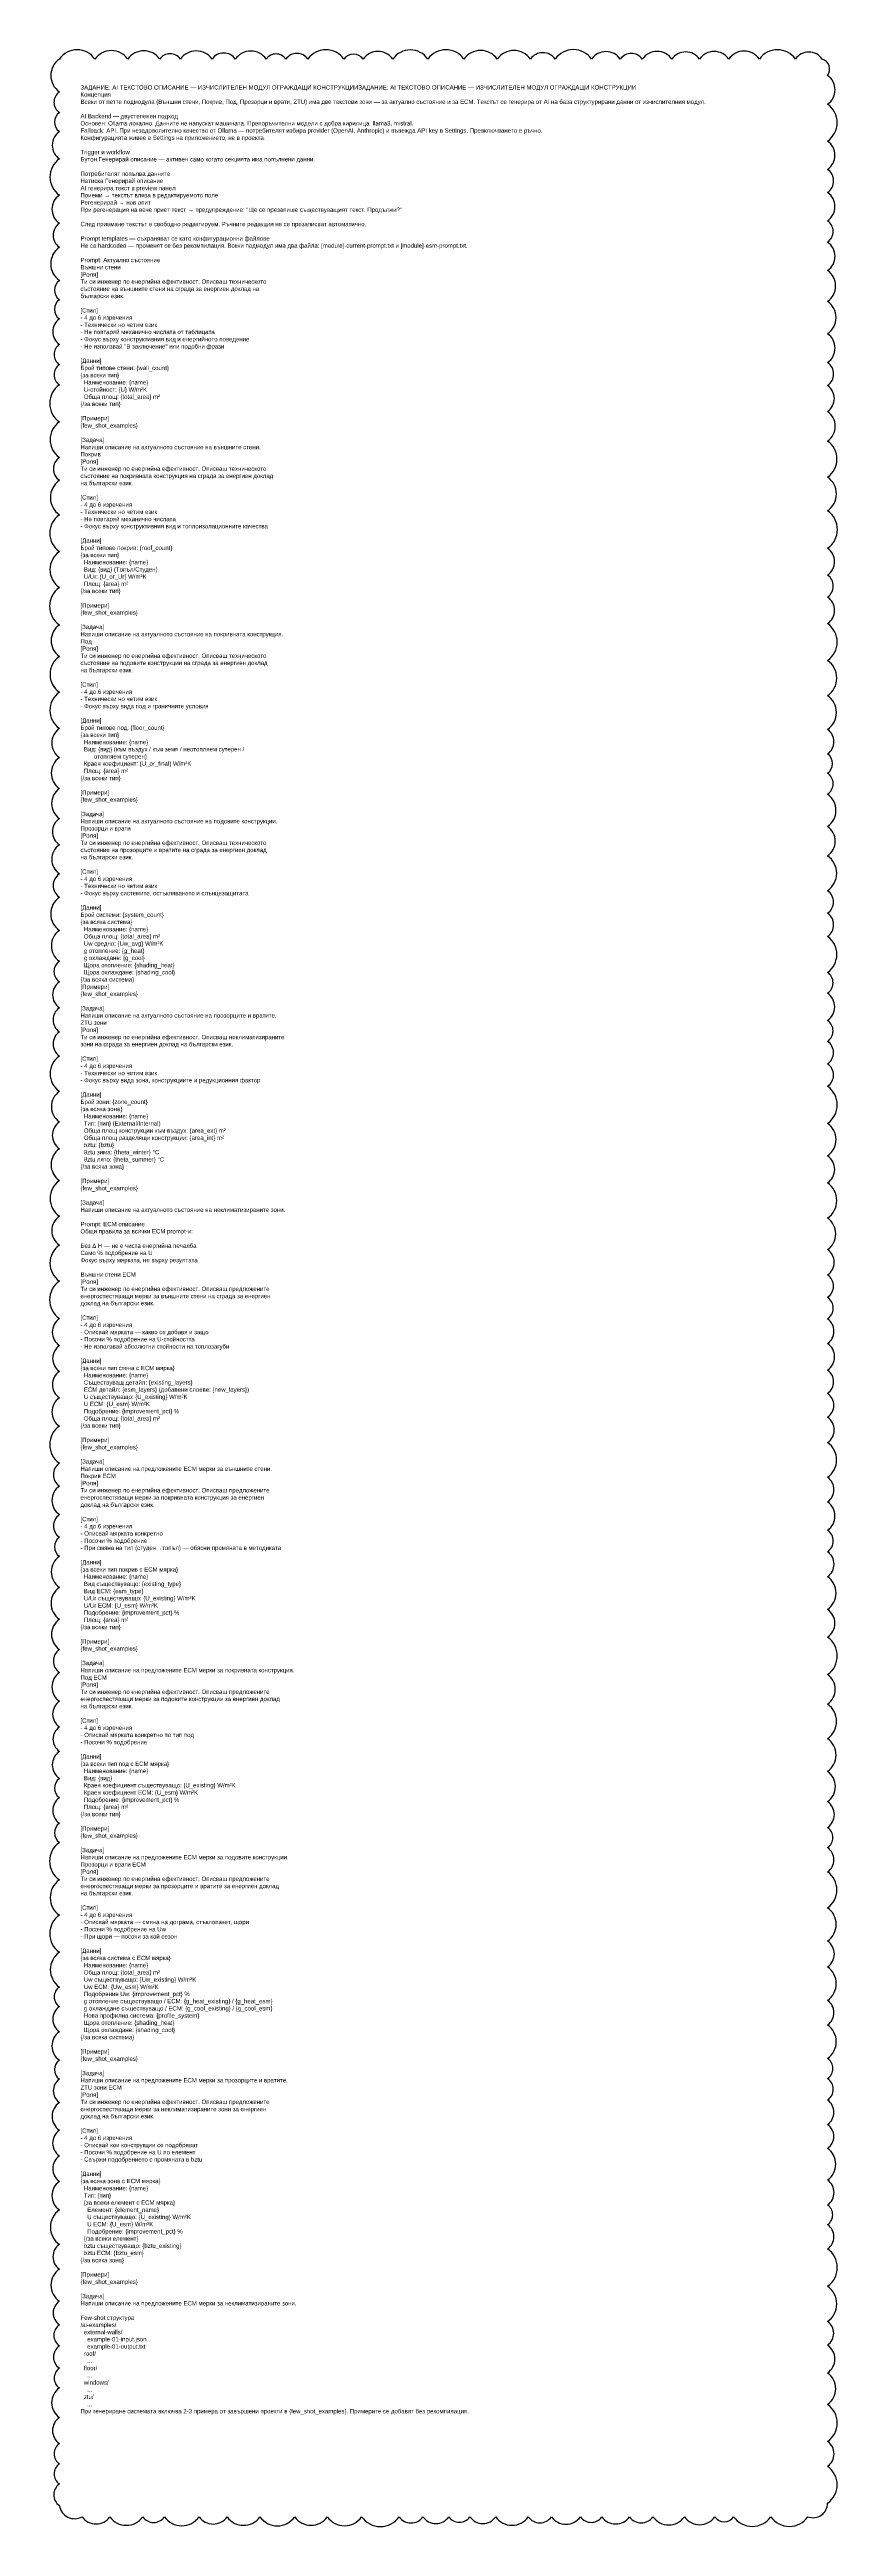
# Model space of a CAD drawing. Header units: inches. Extents: x -17 to 64, y -322 to 26.
# Drawn here: x 27.6 to 64.1, y -169.8 to -55 of the extents above; entities that cross this region are included whole.
import ezdxf

# ---------------------------------------------------------------- set-up
doc = ezdxf.new("R2010")
doc.units = ezdxf.units.IN
doc.header["$MEASUREMENT"] = 0
doc.styles.get("Standard").update_dxf_attribs({"font": 'arial.ttf'})

msp = doc.modelspace()

# ---------------------------------------------------------------- linework, layer by layer
msp.add_lwpolyline([(28.04, -55.45, 0.520567), (28.04, -56.97, 0.520567), (28.04, -57.93, 0.520567), (28.04, -58.81, 0.520567), (28.04, -60.08, 0.520567), (28.04, -61.75, 0.520567), (28.04, -63.06, 0.520567), (28.04, -64.17, 0.520567), (28.04, -65.71, 0.520567), (28.04, -66.6, 0.520567), (28.04, -67.49, 0.520567), (28.04, -68.67, 0.520567), (28.04, -69.61, 0.520567), (28.04, -70.55, 0.520567), (28.04, -72.26, 0.520567), (28.04, -73.91, 0.520567), (28.04, -74.97, 0.520567), (28.04, -76.57, 0.520567), (28.04, -78.27, 0.520567), (28.04, -79.94, 0.520567), (28.04, -81.67, 0.520567), (28.04, -83.13, 0.520567), (28.04, -84.79, 0.520567), (28.04, -86.47, 0.520567), (28.04, -87.82, 0.520567), (28.04, -89.25, 0.520567), (28.04, -90.64, 0.520567), (28.04, -91.86, 0.520567), (28.04, -93.2, 0.520567), (28.04, -94.29, 0.520567), (28.04, -95.83, 0.520567), (28.04, -97.25, 0.520567), (28.04, -98.21, 0.520567), (28.04, -99.41, 0.520567), (28.04, -100.53, 0.520567), (28.04, -101.65, 0.520567), (28.04, -103.29, 0.520567), (28.04, -104.7, 0.520567), (28.04, -105.95, 0.520567), (28.04, -107.42, 0.520567), (28.04, -109.07, 0.520567), (28.04, -110.41, 0.520567), (28.04, -112.08, 0.520567), (28.04, -113.81, 0.520567), (28.04, -115.07, 0.520567), (28.04, -116.26, 0.520567), (28.04, -117.49, 0.520567), (28.04, -118.8, 0.520567), (28.04, -120.52, 0.520567), (28.04, -121.58, 0.520567), (28.04, -122.9, 0.520567), (28.04, -123.95, 0.520567), (28.04, -124.83, 0.520567), (28.04, -126.27, 0.520567), (28.04, -127.75, 0.520567), (28.04, -129.15, 0.520567), (28.04, -130.22, 0.520567), (28.04, -131.55, 0.520567), (28.04, -132.74, 0.520567), (28.04, -133.87, 0.520567), (28.04, -135.13, 0.520567), (28.04, -136.02, 0.520567), (28.04, -137.2, 0.520567), (28.04, -138.09, 0.520567), (28.04, -139.83, 0.520567), (28.04, -141.46, 0.520567), (28.04, -143.18, 0.520567), (28.04, -144.79, 0.520567), (28.04, -145.7, 0.520567), (28.04, -146.86, 0.520567), (28.04, -148.18, 0.520567), (28.04, -149.06, 0.520567), (28.04, -150.14, 0.520567), (28.04, -151.43, 0.520567), (28.04, -152.62, 0.520567), (28.04, -153.8, 0.520567), (28.04, -155.12, 0.520567), (28.04, -156.72, 0.520567), (28.04, -157.86, 0.520567), (28.04, -159.35, 0.520567), (28.04, -160.44, 0.520567), (28.04, -161.42, 0.520567), (28.04, -162.46, 0.520567), (28.04, -163.37, 0.520567), (28.04, -164.74, 0.520567), (28.04, -165.95, 0.520567), (28.04, -166.89, 0.520567), (28.04, -167.82, 0.520567), (28.04, -168.82, 0.520567), (29.1, -169.34, 0.520567), (30.38, -169.34, 0.520567), (31.9, -169.34, 0.520567), (32.91, -169.34, 0.520567), (34.51, -169.34, 0.520567), (35.81, -169.34, 0.520567), (37.33, -169.34, 0.520567), (38.94, -169.34, 0.520567), (40.45, -169.34, 0.520567), (42.04, -169.34, 0.520567), (43.78, -169.34, 0.520567), (44.88, -169.34, 0.520567), (46.08, -169.34, 0.520567), (47.05, -169.34, 0.520567), (48.25, -169.34, 0.520567), (49.76, -169.34, 0.520567), (50.83, -169.34, 0.520567), (52.17, -169.34, 0.520567), (53.17, -169.34, 0.520567), (54.44, -169.34, 0.520567), (55.53, -169.34, 0.520567), (56.99, -169.34, 0.520567), (58.4, -169.34, 0.520567), (59.27, -169.34, 0.520567), (60.99, -169.34, 0.520567), (62.71, -169.34, 0.520567), (63.62, -168.71, 0.520567), (63.62, -167, 0.520567), (63.62, -165.85, 0.520567), (63.62, -164.13, 0.520567), (63.62, -162.68, 0.520567), (63.62, -161.38, 0.520567), (63.62, -160.29, 0.520567), (63.62, -158.66, 0.520567), (63.62, -156.93, 0.520567), (63.62, -155.8, 0.520567), (63.62, -154.89, 0.520567), (63.62, -153.73, 0.520567), (63.62, -152.27, 0.520567), (63.62, -151.16, 0.520567), (63.62, -150.03, 0.520567), (63.62, -149.03, 0.520567), (63.62, -148.1, 0.520567), (63.62, -146.55, 0.520567), (63.62, -145.41, 0.520567), (63.62, -143.86, 0.520567), (63.62, -142.66, 0.520567), (63.62, -141.12, 0.520567), (63.62, -139.46, 0.520567), (63.62, -138.33, 0.520567), (63.62, -137.4, 0.520567), (63.62, -136.2, 0.520567), (63.62, -134.8, 0.520567), (63.62, -133.28, 0.520567), (63.62, -131.68, 0.520567), (63.62, -130.31, 0.520567), (63.62, -128.58, 0.520567), (63.62, -127.29, 0.520567), (63.62, -125.78, 0.520567), (63.62, -124.62, 0.520567), (63.62, -123.62, 0.520567), (63.62, -122.31, 0.520567), (63.62, -121.17, 0.520567), (63.62, -119.56, 0.520567), (63.62, -118.39, 0.520567), (63.62, -117.28, 0.520567), (63.62, -116.2, 0.520567), (63.62, -114.97, 0.520567), (63.62, -113.83, 0.520567), (63.62, -112.83, 0.520567), (63.62, -111.79, 0.520567), (63.62, -110.62, 0.520567), (63.62, -109.16, 0.520567), (63.62, -107.53, 0.520567), (63.62, -106.27, 0.520567), (63.62, -104.77, 0.520567), (63.62, -103.05, 0.520567), (63.62, -102.01, 0.520567), (63.62, -100.97, 0.520567), (63.62, -100, 0.520567), (63.62, -98.74, 0.520567), (63.62, -97.77, 0.520567), (63.62, -96.11, 0.520567), (63.62, -95.03, 0.520567), (63.62, -93.99, 0.520567), (63.62, -92.37, 0.520567), (63.62, -91.01, 0.520567), (63.62, -89.52, 0.520567), (63.62, -88.54, 0.520567), (63.62, -87.65, 0.520567), (63.62, -86.51, 0.520567), (63.62, -84.95, 0.520567), (63.62, -83.32, 0.520567), (63.62, -81.61, 0.520567), (63.62, -80.38, 0.520567), (63.62, -79.36, 0.520567), (63.62, -78.12, 0.520567), (63.62, -76.38, 0.520567), (63.62, -74.82, 0.520567), (63.62, -73.15, 0.520567), (63.62, -71.78, 0.520567), (63.62, -70.58, 0.520567), (63.62, -69.51, 0.520567), (63.62, -68.18, 0.520567), (63.62, -66.68, 0.520567), (63.62, -65.25, 0.520567), (63.62, -63.93, 0.520567), (63.62, -62.94, 0.520567), (63.62, -61.63, 0.520567), (63.62, -60.56, 0.520567), (63.62, -59.25, 0.520567), (63.62, -57.54, 0.520567), (63.62, -56.21, 0.520567), (63.37, -55.45, 0.520567), (62.13, -55.45, 0.520567), (60.46, -55.45, 0.520567), (59.04, -55.45, 0.520567), (57.69, -55.45, 0.520567), (56.41, -55.45, 0.520567), (55.04, -55.45, 0.520567), (54.02, -55.45, 0.520567), (52.69, -55.45, 0.520567), (51, -55.45, 0.520567), (49.86, -55.45, 0.520567), (48.32, -55.45, 0.520567), (46.78, -55.45, 0.520567), (45.11, -55.45, 0.520567), (43.48, -55.45, 0.520567), (42.11, -55.45, 0.520567), (41.22, -55.45, 0.520567), (39.55, -55.45, 0.520567), (38.53, -55.45, 0.520567), (37.62, -55.45, 0.520567), (36.19, -55.45, 0.520567), (35.11, -55.45, 0.520567), (33.65, -55.45, 0.520567), (32.69, -55.45, 0.520567), (31.21, -55.45, 0.520567), (29.69, -55.45, 0.520567)], format="xyb", close=True)

# ---------------------------------------------------------------- texts
at = {"insert": (29.02, -56.66), "char_height": 0.2, "attachment_point": 1}
msp.add_mtext_dynamic_manual_height_columns('ЗАДАНИЕ: AI ТЕКСТОВО ОПИСАНИЕ — ИЗЧИСЛИТЕЛЕН МОДУЛ ОГРАЖДАЩИ КОНСТРУКЦИИЗАДАНИЕ: AI ТЕКСТОВО ОПИСАНИЕ — ИЗЧИСЛИТЕЛЕН МОДУЛ ОГРАЖДАЩИ КОНСТРУКЦИИ^JКонцепция^JВсеки от петте подмодула (Външни стени, Покрив, Под, Прозорци и врати, ZTU) има две текстови зони — за актуално състояние и за ЕСМ. Текстът се генерира от AI на база структурирани данни от изчислителния модул.^J^JAI Backend — двустепенен подход^JОсновен: Ollama локално. Данните не напускат машината. Препоръчителни модели с добра кирилица: llama3, mistral.^JFallback: API. При незадоволително качество от Ollama — потребителят избира provider (OpenAI, Anthropic) и въвежда API key в Settings. Превключването е ръчно.^JКонфигурацията живее в Settings на приложението, не в проекта.^J^JTrigger и workflow^JБутон Генерирай описание — активен само когато секцията има попълнени данни.^J^JПотребителят попълва данните^JНатиска Генерирай описание^JAI генерира текст в preview панел^JПриеми → текстът влиза в редактируемото поле^JРегенерирай → нов опит^JПри регенерация на вече приет текст → предупреждение: "Ще се презапише съществуващият текст. Продължи?"^J^JСлед приемане текстът е свободно редактируем. Ръчните редакции не се презаписват автоматично.^J^JPrompt templates — съхраняват се като конфигурационни файлове^JНе са hardcoded — променят се без рекомпилация. Всеки подмодул има два файла: [module]-current-prompt.txt и [module]-esm-prompt.txt.^J^JPrompt: Актуално състояние^JВъншни стени^J[Роля]^JТи си инженер по енергийна ефективност. Описваш техническото ^Jсъстояние на външните стени на сграда за енергиен доклад на ^Jбългарски език.^J^J[Стил]^J- 4 до 6 изречения^J- Технически но четим език^J- Не повтаряй механично числата от таблицата^J- Фокус върху конструктивния вид и енергийното поведение^J- Не използвай "В заключение" или подобни фрази^J^J[Данни]^JБрой типове стени: \\{wall_count\\}^J\\{за всеки тип\\}^J  Наименование: \\{name\\}^J  U-стойност: \\{U\\} W/m²K^J  Обща площ: \\{total_area\\} m²^J\\{/за всеки тип\\}^J^J[Примери]^J\\{few_shot_examples\\}^J^J[Задача]^JНапиши описание на актуалното състояние на външните стени.^JПокрив^J[Роля]^JТи си инженер по енергийна ефективност. Описваш техническото ^Jсъстояние на покривната конструкция на сграда за енергиен доклад ^Jна български език.^J^J[Стил]^J- 4 до 6 изречения^J- Технически но четим език^J- Не повтаряй механично числата^J- Фокус върху конструктивния вид и топлоизолационните качества^J^J[Данни]^JБрой типове покрив: \\{roof_count\\}^J\\{за всеки тип\\}^J  Наименование: \\{name\\}^J  Вид: \\{вид\\} (Топъл/Студен)^J  U/Ur: \\{U_or_Ur\\} W/m²K^J  Площ: \\{area\\} m²^J\\{/за всеки тип\\}^J^J[Примери]^J\\{few_shot_examples\\}^J^J[Задача]^JНапиши описание на актуалното състояние на покривната конструкция.^JПод^J[Роля]^JТи си инженер по енергийна ефективност. Описваш техническото ^Jсъстояние на подовите конструкции на сграда за енергиен доклад ^Jна български език.^J^J[Стил]^J- 4 до 6 изречения^J- Технически но четим език^J- Фокус върху вида под и граничните условия^J^J[Данни]^JБрой типове под: \\{floor_count\\}^J\\{за всеки тип\\}^J  Наименование: \\{name\\}^J  Вид: \\{вид\\} (към въздух / към земя / неотопляем сутерен / ^J        отопляем сутерен)^J  Краен коефициент: \\{U_or_final\\} W/m²K^J  Площ: \\{area\\} m²^J\\{/за всеки тип\\}^J^J[Примери]^J\\{few_shot_examples\\}^J^J[Задача]^JНапиши описание на актуалното състояние на подовите конструкции.^JПрозорци и врати^J[Роля]^JТи си инженер по енергийна ефективност. Описваш техническото ^Jсъстояние на прозорците и вратите на сграда за енергиен доклад ^Jна български език.^J^J[Стил]^J- 4 до 6 изречения^J- Технически но четим език^J- Фокус върху системите, остъкляването и слънцезащитата^J^J[Данни]^JБрой системи: \\{system_count\\}^J\\{за всяка система\\}^J  Наименование: \\{name\\}^J  Обща площ: \\{total_area\\} m²^J  Uw средно: \\{Uw_avg\\} W/m²K^J  g отопление: \\{g_heat\\}^J  g охлаждане: \\{g_cool\\}^J  Щора отопление: \\{shading_heat\\}^J  Щора охлаждане: \\{shading_cool\\}^J\\{/за всяка система\\}^J[Примери]^J\\{few_shot_examples\\}^J^J[Задача]^JНапиши описание на актуалното състояние на прозорците и вратите.^JZTU зони^J[Роля]^JТи си инженер по енергийна ефективност. Описваш неклиматизираните ^Jзони на сграда за енергиен доклад на български език.^J^J[Стил]^J- 4 до 6 изречения^J- Технически но четим език^J- Фокус върху вида зона, конструкциите и редукционния фактор^J^J[Данни]^JБрой зони: \\{zone_count\\}^J\\{за всяка зона\\}^J  Наименование: \\{name\\}^J  Тип: \\{тип\\} (External/Internal)^J  Обща площ конструкции към въздух: \\{area_ext\\} m²^J  Обща площ разделящи конструкции: \\{area_int\\} m²^J  bztu: \\{bztu\\}^J  θztu зима: \\{theta_winter\\} °C^J  θztu лято: \\{theta_summer\\} °C^J\\{/за всяка зона\\}^J^J[Примери]^J\\{few_shot_examples\\}^J^J[Задача]^JНапиши описание на актуалното състояние на неклиматизираните зони.^J^JPrompt: ЕСМ описание^JОбщи правила за всички ЕСМ prompt-и:^J^JБез Δ H — не е чиста енергийна печалба^JСамо % подобрение на U^JФокус върху мярката, не върху резултата^J^JВъншни стени ЕСМ^J[Роля]^JТи си инженер по енергийна ефективност. Описваш предложените ^Jенергоспестяващи мерки за външните стени на сграда за енергиен ^Jдоклад на български език.^J^J[Стил]^J- 4 до 6 изречения^J- Описвай мярката — какво се добавя и защо^J- Посочи % подобрение на U-стойността^J- Не използвай абсолютни стойности на топлозагуби^J^J[Данни]^J\\{за всеки тип стена с ЕСМ мярка\\}^J  Наименование: \\{name\\}^J  Съществуващ детайл: \\{existing_layers\\}^J  ЕСМ детайл: \\{esm_layers\\} (добавени слоеве: \\{new_layers\\})^J  U съществуващо: \\{U_existing\\} W/m²K^J  U ЕСМ: \\{U_esm\\} W/m²K^J  Подобрение: \\{improvement_pct\\} %^J  Обща площ: \\{total_area\\} m²^J\\{/за всеки тип\\}^J^J[Примери]^J\\{few_shot_examples\\}^J^J[Задача]^JНапиши описание на предложените ЕСМ мерки за външните стени.^JПокрив ЕСМ^J[Роля]^JТи си инженер по енергийна ефективност. Описваш предложените ^Jенергоспестяващи мерки за покривната конструкция за енергиен ^Jдоклад на български език.^J^J[Стил]^J- 4 до 6 изречения^J- Описвай мярката конкретно^J- Посочи % подобрение^J- При смяна на тип (студен→топъл) — обясни промяната в методиката^J^J[Данни]^J\\{за всеки тип покрив с ЕСМ мярка\\}^J  Наименование: \\{name\\}^J  Вид съществуващо: \\{existing_type\\}^J  Вид ЕСМ: \\{esm_type\\}^J  U/Ur съществуващо: \\{U_existing\\} W/m²K^J  U/Ur ЕСМ: \\{U_esm\\} W/m²K^J  Подобрение: \\{improvement_pct\\} %^J  Площ: \\{area\\} m²^J\\{/за всеки тип\\}^J^J[Примери]^J\\{few_shot_examples\\}^J^J[Задача]^JНапиши описание на предложените ЕСМ мерки за покривната конструкция.^JПод ЕСМ^J[Роля]^JТи си инженер по енергийна ефективност. Описваш предложените ^Jенергоспестяващи мерки за подовите конструкции за енергиен доклад ^Jна български език.^J^J[Стил]^J- 4 до 6 изречения^J- Описвай мярката конкретно по тип под^J- Посочи % подобрение^J^J[Данни]^J\\{за всеки тип под с ЕСМ мярка\\}^J  Наименование: \\{name\\}^J  Вид: \\{вид\\}^J  Краен коефициент съществуващо: \\{U_existing\\} W/m²K^J  Краен коефициент ЕСМ: \\{U_esm\\} W/m²K^J  Подобрение: \\{improvement_pct\\} %^J  Площ: \\{area\\} m²^J\\{/за всеки тип\\}^J^J[Примери]^J\\{few_shot_examples\\}^J^J[Задача]^JНапиши описание на предложените ЕСМ мерки за подовите конструкции.^JПрозорци и врати ЕСМ^J[Роля]^JТи си инженер по енергийна ефективност. Описваш предложените ^Jенергоспестяващи мерки за прозорците и вратите за енергиен доклад ^Jна български език.^J^J[Стил]^J- 4 до 6 изречения^J- Описвай мярката — смяна на дограма, стъклопакет, щори^J- Посочи % подобрение на Uw^J- При щори — посочи за кой сезон^J^J[Данни]^J\\{за всяка система с ЕСМ мярка\\}^J  Наименование: \\{name\\}^J  Обща площ: \\{total_area\\} m²^J  Uw съществуващо: \\{Uw_existing\\} W/m²K^J  Uw ЕСМ: \\{Uw_esm\\} W/m²K^J  Подобрение Uw: \\{improvement_pct\\} %^J  g отопление съществуващо / ЕСМ: \\{g_heat_existing\\} / \\{g_heat_esm\\}^J  g охлаждане съществуващо / ЕСМ: \\{g_cool_existing\\} / \\{g_cool_esm\\}^J  Нова профилна система: \\{profile_system\\}^J  Щора отопление: \\{shading_heat\\}^J  Щора охлаждане: \\{shading_cool\\}^J\\{/за всяка система\\}^J^J[Примери]^J\\{few_shot_examples\\}^J^J[Задача]^JНапиши описание на предложените ЕСМ мерки за прозорците и вратите.^JZTU зони ЕСМ^J[Роля]^JТи си инженер по енергийна ефективност. Описваш предложените ^Jенергоспестяващи мерки за неклиматизираните зони за енергиен ^Jдоклад на български език.^J^J[Стил]^J- 4 до 6 изречения^J- Описвай кои конструкции се подобряват^J- Посочи % подобрение на U по елемент^J- Свържи подобрението с промяната в bztu^J^J[Данни]^J\\{за всяка зона с ЕСМ мярка\\}^J  Наименование: \\{name\\}^J  Тип: \\{тип\\}^J  \\{за всеки елемент с ЕСМ мярка\\}^J    Елемент: \\{element_name\\}^J    U съществуващо: \\{U_existing\\} W/m²K^J    U ЕСМ: \\{U_esm\\} W/m²K^J    Подобрение: \\{improvement_pct\\} %^J  \\{/за всеки елемент\\}^J  bztu съществуващо: \\{bztu_existing\\}^J  bztu ЕСМ: \\{bztu_esm\\}^J\\{/за всяка зона\\}^J^J[Примери]^J\\{few_shot_examples\\}^J^J[Задача]^JНапиши описание на предложените ЕСМ мерки за неклиматизираните зони.^J^JFew-shot структура^J/ai-examples/^J  external-walls/^J    example-01-input.json^J    example-01-output.txt^J  roof/^J    ...^J  floor/^J    ...^J  windows/^J    ...^J  ztu/^J    ...^JПри генериране системата включва 2-3 примера от завършени проекти в \\{few_shot_examples\\}. Примерите се добавят без рекомпилация.', width=42.3871, gutter_width=1, heights=[0], dxfattribs=at)

doc.saveas('drawing.dxf')
